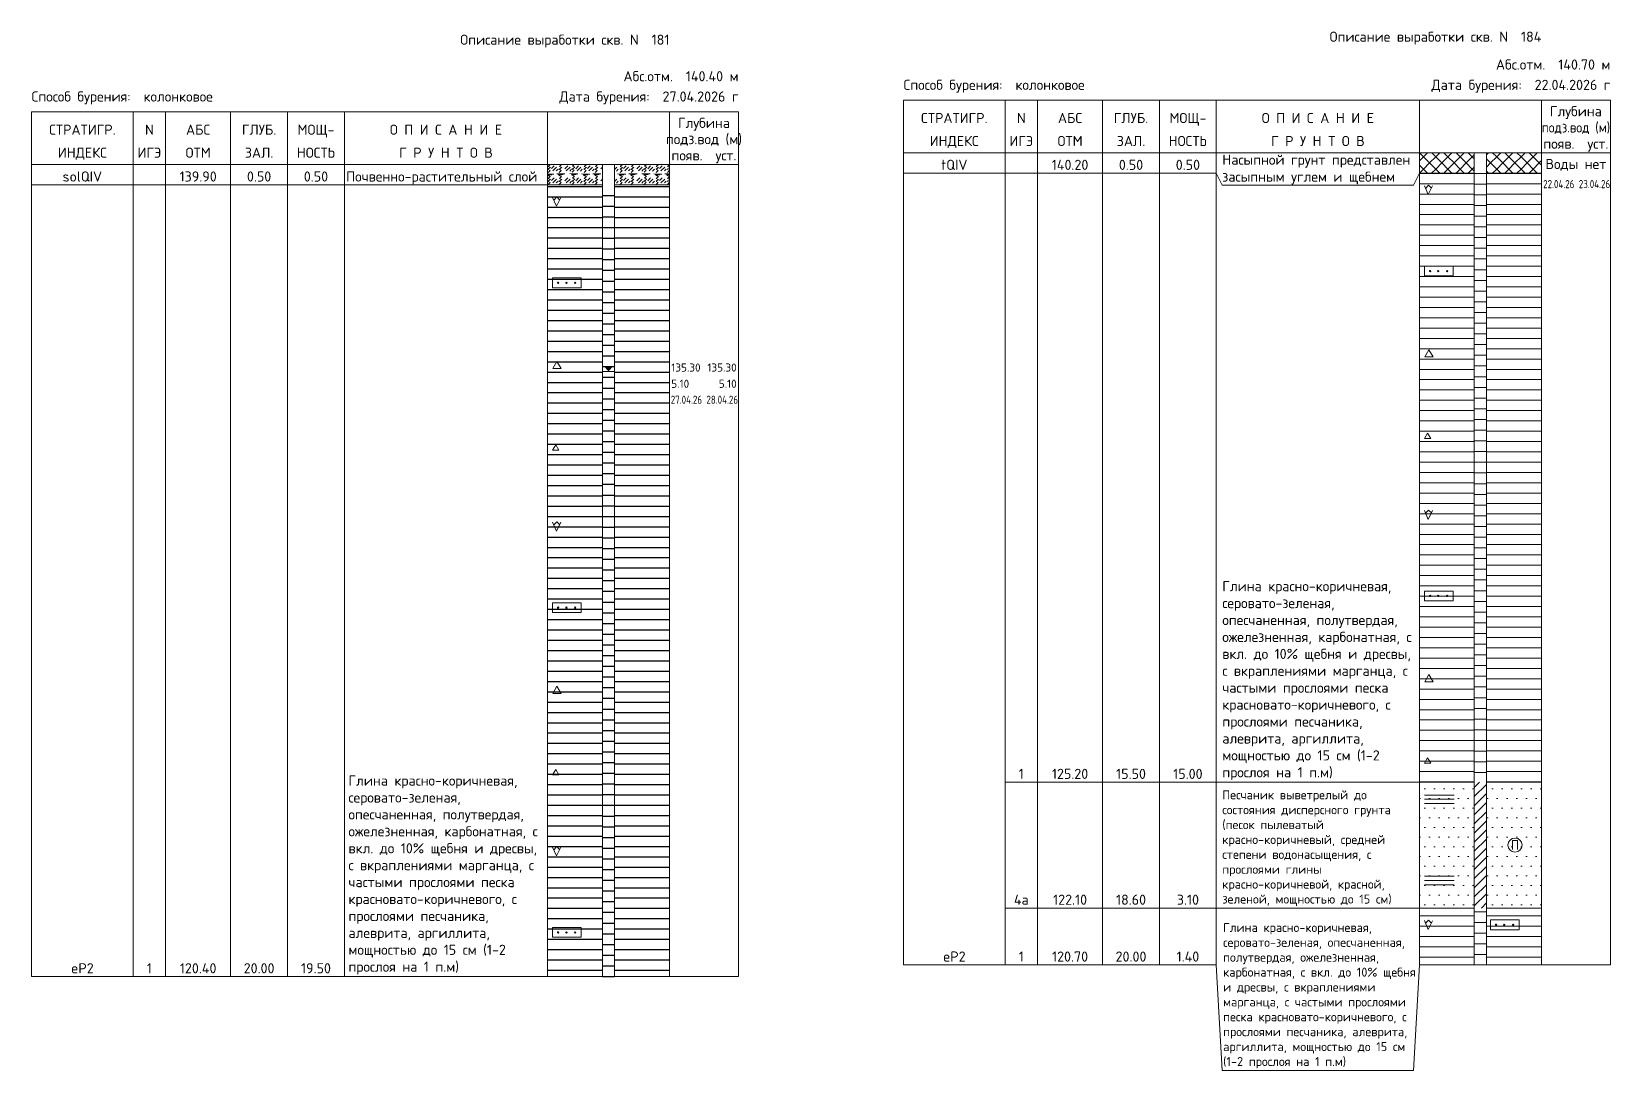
# Model space of a CAD drawing. Header units: metres. Extents: x 416248 to 529006, y -196572 to -135632.
# Drawn here: x 490145 to 529006, y -161219 to -135632 of the extents above; entities that cross this region are included whole.
import ezdxf
from ezdxf.enums import TextEntityAlignment as Align

# ---------------------------------------------------------------- set-up
doc = ezdxf.new("R2010")
doc.units = ezdxf.units.M
doc.layers.get('0').update_dxf_attribs({"lineweight": 0})
for name, color, linetype in [('Fill', 7, 'Continuous'), ('Skv', 7, 'Continuous'), ('Table', 7, 'Continuous'), ('Water', 7, 'Continuous')]:
    doc.layers.add(name, color=color, linetype=linetype)
doc.layers.add('текст', color=7, linetype='Continuous', lineweight=18)
doc.layers.add('штриховка', color=7, linetype='Continuous', lineweight=9)
doc.styles.add('ISOCPEUR', font='isocpeur.ttf')
pattern_1 = [(225, (-4940694.04, -238619.2), (3e-14, -300), [212.13, -212.134069]), (315, (-4940844.04, -238469.2), (300, 3e-14), [212.13, -212.134069]), (45, (-4940994.04, -238619.2), (3e-14, 300), [212.13, -212.134069]), (135, (-4940844.04, -238769.2), (-300, 3e-14), [212.13, -212.134069])]
pattern_2 = [(0, (87834.07, -244535.84), (6e-14, 254), [])]
pattern_3 = [(0, (87834.07, -244535.84), (119.0625, 238.125), [0, -238.125])]
pattern_4 = [(0, (87834.07, -244535.84), (6e-14, 263.525), [])]

msp = doc.modelspace()

# ---------------------------------------------------------------- texts
at = {"layer": 'Water', "color": 7, "lineweight": 25, "style": 'ISOCPEUR'}
for s, p in [('135.30', (505889.04, -144007.06)), ('5.10', (505889.04, -144407.06))]:
    msp.add_text(s, height=200, dxfattribs=at).set_placement(p)
for s, p in [('135.30', (507500.93, -144007.06)), ('5.10', (507500.93, -144407.06))]:
    msp.add_text(s, height=200, dxfattribs=at).set_placement(p, align=Align.RIGHT)
at = {"layer": 'Water', "color": 7, "lineweight": 25, "style": 'ISOCPEUR', "width": 0.8}
for s, p in [('27.04.26', (505877.02, -144800.16)), ('28.04.26', (506754.56, -144799.9))]:
    msp.add_text(s, height=200, dxfattribs=at).set_placement(p)
at = {"layer": 'текст', "style": 'ISOCPEUR'}
for s, p in [('Описание выработки скв. N  181', (505844.98, -135957.48)), ('Абс.отм.  140.40 м', (507544.98, -136857.06)), ('Дата бурения:  27.04.2026 г', (507544.98, -137357.06))]:
    msp.add_text(s, height=250, dxfattribs=at).set_placement(p, align=Align.RIGHT)
at = {"layer": 'текст', "lineweight": 25, "style": 'ISOCPEUR'}
for s, p in [('Описание выработки скв. N  184', (527305.96, -135883.77)), ('Абс.отм.  140.70 м', (529005.96, -136569.2)), ('Дата бурения:  22.04.2026 г', (529005.96, -137069.2))]:
    msp.add_text(s, height=250, dxfattribs=at).set_placement(p, align=Align.RIGHT)
at = {"layer": 'текст', "style": 'ISOCPEUR'}
for s, p in [('Способ бурения:  колонковое', (490144.98, -137357.06)), ('Почвенно-растительный слой', (497889.04, -139327.06))]:
    msp.add_text(s, height=250, dxfattribs=at).set_placement(p)
at = {"layer": 'текст', "lineweight": 25, "style": 'ISOCPEUR'}
msp.add_text('Способ бурения:  колонковое', height=250, dxfattribs=at).set_placement((511605.96, -137069.2))
for s, p in [('Глубина', (528155.96, -137719.2)), ('СТРАТИГР.', (512855.96, -137885.87)), ('N', (514505.96, -137885.87)), ('АБС', (515705.96, -137885.87)), ('ГЛУБ.', (517205.96, -137885.87)), ('МОЩ-', (518605.96, -137885.87)), ('О П И С А Н И Е', (521805.96, -137885.87)), ('ИНДЕКС', (512855.96, -138452.54)), ('ИГЭ', (514505.96, -138452.54)), ('ОТМ', (515705.96, -138452.54)), ('ЗАЛ.', (517205.96, -138452.54)), ('НОСТЬ', (518605.96, -138452.54)), ('Г Р У Н Т О В', (521805.96, -138452.54)), ('появ.  уст.', (528155.96, -138519.2)), ('tQIV', (512855.96, -139039.2)), ('140.20', (515705.96, -139039.2)), ('0.50', (517205.96, -139039.2)), ('0.50', (518605.96, -139039.2)), ('Воды нет', (528155.96, -139019.2)), ('1', (514505.96, -154039.2)), ('125.20', (515705.96, -154039.2)), ('15.50', (517205.96, -154039.2)), ('15.00', (518605.96, -154039.2)), ('4а', (514505.96, -157139.21)), ('122.10', (515705.96, -157139.21)), ('18.60', (517205.96, -157139.21)), ('3.10', (518605.96, -157139.21)), ('eP2', (512855.96, -158539.2)), ('1', (514505.96, -158539.2)), ('120.70', (515705.96, -158539.2)), ('20.00', (517205.96, -158539.2)), ('1.40', (518605.96, -158539.2))]:
    msp.add_text(s, height=250, dxfattribs=at).set_placement(p, align=Align.CENTER)
at = {"layer": 'текст', "style": 'ISOCPEUR'}
for s, p in [('СТРАТИГР.', (491394.98, -138173.73)), ('N', (493044.98, -138173.73)), ('АБС', (494244.98, -138173.73)), ('ГЛУБ.', (495744.98, -138173.73)), ('МОЩ-', (497144.98, -138173.73)), ('О П И С А Н И Е', (500344.98, -138173.73)), ('Глубина', (506694.98, -138007.06)), ('подз.вод (м)', (506694.98, -138407.06)), ('ИНДЕКС', (491394.98, -138740.39)), ('ИГЭ', (493044.98, -138740.39)), ('ОТМ', (494244.98, -138740.39)), ('ЗАЛ.', (495744.98, -138740.39)), ('НОСТЬ', (497144.98, -138740.39)), ('Г Р У Н Т О В', (500344.98, -138740.39)), ('появ.  уст.', (506694.98, -138807.06)), ('solQIV', (491394.98, -139327.06)), ('139.90', (494244.98, -139327.06)), ('0.50', (495744.98, -139327.06)), ('0.50', (497144.98, -139327.06)), ('eP2', (491394.98, -158827.06)), ('1', (493044.98, -158827.06)), ('120.40', (494244.98, -158827.06)), ('20.00', (495744.98, -158827.06)), ('19.50', (497144.98, -158827.06))]:
    msp.add_text(s, height=250, dxfattribs=at).set_placement(p, align=Align.CENTER)
at = {"layer": 'текст', "lineweight": 25, "style": 'ISOCPEUR', "width": 0.9}
msp.add_text('подз.вод (м)', height=250, dxfattribs=at).set_placement((528155.96, -138119.2), align=Align.CENTER)
at = {"layer": 'текст', "lineweight": 25, "style": 'ISOCPEUR', "width": 0.8}
for s, p in [('22.04.26', (527350.92, -139489.69)), ('23.04.26', (528228.46, -139489.43))]:
    msp.add_text(s, height=200, dxfattribs=at).set_placement(p)
at = {"layer": 'текст', "attachment_point": 7, "style": 'ISOCPEUR'}
for s, insert, char_height, width in [('Насыпной грунт представлен засыпным углем и щебнем', (519452.8, -139399.2), 250, 4830), ('Глина красно-коричневая, серовато-зеленая, опесчаненная, полутвердая, ожелезненная, карбонатная, с вкл. до 10% щебня и дресвы, с вкраплениями марганца, с частыми прослоями песка красновато-коричневого, с прослоями песчаника, алеврита, аргиллита, мощностью до 15 см (1-2 прослоя на 1 п.м)', (519452.8, -154069.2), 250, 4830), ('Глина красно-коричневая, серовато-зеленая, опесчаненная, полутвердая, ожелезненная, карбонатная, с вкл. до 10% щебня и дресвы, с вкраплениями марганца, с частыми прослоями песка красновато-коричневого, с прослоями песчаника, алеврита, аргиллита, мощностью до 15 см (1-2 прослоя на 1 п.м)', (497944.98, -158857.06), 250, 4830), ('Песчаник выветрелый до состояния дисперсного грунта (песок пылеватый красно-коричневый, средней степени водонасыщения, с прослоями глины красно-коричневой, красной, зеленой, мощностью до 15 см)', (519452.8, -157169.21), 220, 4830), ('Глина красно-коричневая, серовато-зеленая, опесчаненная, полутвердая, ожелезненная, карбонатная, с вкл. до 10% щебня и дресвы, с вкраплениями марганца, с частыми прослоями песка красновато-коричневого, с прослоями песчаника, алеврита, аргиллита, мощностью до 15 см (1-2 прослоя на 1 п.м)', (519472.8, -161169.21), 220, 4751.1305)]:
    msp.add_mtext(s, dxfattribs=dict(at, insert=insert, char_height=char_height, width=width))

# ---------------------------------------------------------------- blocks, each defined once
blk = doc.blocks.new('IZ18')
at = {"color": 7, "linetype": 'Continuous', "lineweight": 0, "flags": 128}
for points in [[(-0.004, 0.224), (0.093, 0.004), (0.199, 0.221)], [(0.027, 0.157), (0.1, 0.234), (0.17, 0.164)]]:
    blk.add_lwpolyline(points, dxfattribs=at)
blk = doc.blocks.new('VK12')
at = {"color": 7, "linetype": 'Continuous', "lineweight": 0, "flags": 128}
blk.add_lwpolyline([(0.007, 0.007), (0.107, 0.182), (0.208, 0.007)], close=True, dxfattribs=at)
blk = doc.blocks.new('VK13')
at = {"color": 7, "linetype": 'Continuous', "lineweight": 0}
for p, q in [((0, 0), (0.075, 0.133)), ((0, 0), (0.152, 0)), ((0.075, 0.133), (0.152, 0))]:
    blk.add_line(p, q, dxfattribs=at)
blk = doc.blocks.new('PR09')
at = {"color": 19, "linetype": 'Continuous', "lineweight": 0, "flags": 128}
blk.add_lwpolyline([(-0.002, 0.24), (0.705, 0.24), (0.705, 0), (-0.002, 0)], close=True, dxfattribs=at)
at = {"color": 7, "linetype": 'Continuous', "lineweight": 0}
for centre in [(0.135, 0.121), (0.338, 0.119), (0.555, 0.119)]:
    blk.add_circle(centre, 0.0165, dxfattribs=at)

# ---------------------------------------------------------------- hatches: boundary and pattern name
h = msp.add_hatch()
h.set_pattern_fill('GR34', color=256, scale=1000, pattern_type=2)
h.set_pattern_definition([(331.2668418, (-608288.725, -104694.409), (9757, -5328), [58.181, -14103.584]), (331.2668418, (-608855.725, -104690.409), (9757, -5328), [58.181, -14103.584]), (331.672287, (-608564.725, -104697.409), (4435, -2368), [59.06, -13040.6582]), (337.6711159, (-608281.725, -104627.409), (7983, -3256), [60.539, -12405.16022]), (337.6711159, (-608557.725, -104629.409), (7983, -3256), [60.539, -12405.16022]), (337.6711159, (-608848.725, -104622.409), (7983, -3256), [60.539, -12405.16022]), (46.3644634, (-608358.725, -104734.41), (5322, 5624), [60.828, -8936.82864]), (46.8798213, (-608648.725, -104739.41), (3548, 3848), [61.555, -6426.81313]), (46.8798213, (-608914.725, -104739.41), (3548, 3848), [61.55, -6426.81813]), (214.9056185, (-608225.725, -104650.409), (-8870.00000007, -6215.99999998), [76.84, -11820.55102]), (215.568218, (-608501.725, -104652.41), (-5322, -3848), [77.421, -7555.74879]), (215.568218, (-608792.725, -104645.41), (-5322.0000002, -3847.9999996), [77.421, -7555.74879]), (223.2423069, (-608505.725, -104580.409), (-5322, -5032), [71.449, -13322.5058]), (223.8133756, (-608797.725, -104573.41), (-887, -888), [70.72, -9763.00157]), (223.8133756, (-608230.725, -104578.41), (-887, -888), [70.725, -9762.99657]), (227.322785, (-608804.725, -104718.41), (-2660.9999997, -2960.0000002), [72.18, -5161.88228]), (227.322785, (-608512.725, -104725.41), (-2661, -2960), [72.18, -5161.88228]), (227.7584425, (-608237.725, -104722.409), (-2660.99999998, -2960), [72.918, -13121.4264]), (337.5971266, (-608298.725, -104550.409), (11531.00000004, -4736), [73.539, -16236.42412]), (337.5971266, (-608573.725, -104552.409), (11531.00000004, -4736), [73.539, -16236.42412]), (337.5971266, (-608865.725, -104545.409), (11531.00000004, -4736), [73.54, -16236.42312]), (45.9714523, (-609033.725, -104683.409), (7983, 8288), [97.591, -12664.69234]), (45.9714523, (-608767.725, -104683.409), (7983, 8288), [97.591, -12664.69234]), (46.201391, (-608477.725, -104678.409), (6209, 6512), [96.897, -10155.57665]), (190.2460971, (-608760.725, -104526.409), (-9757, -1775.99999997), [106.71, -21526.27518]), (190.2460971, (-608468.725, -104533.409), (-9757, -1775.99999997), [106.71, -21526.27518]), (190.2460971, (-608193.725, -104531.409), (-9757, -1775.99999997), [106.71, -21526.27518]), (359.0111262, (-608309.725, -104529.4087), (34593.00000002, -592), [116, -51337.66323]), (359.0111262, (-608876.725, -104524.4087), (34593.00000002, -592), [116, -51337.66323]), (359.0195765, (-608585.725, -104531.409), (17740.000000044, -296), [117.02, -34481.04516]), (44.0612395, (-608445.725, -104732.409), (887, 888), [130.83, -12212.66853]), (44.1508606, (-608734.725, -104736.409), (887, 888), [130.12, -13468.32965]), (44.1508606, (-609000.725, -104736.409), (887, 888), [130.12, -13468.32965]), (184.9045887, (-608713.725, -104510.409), (-27497, -2367.999999984), [163.6, -30995.4905]), (184.9045887, (-608146.725, -104515.409), (-27497, -2367.999999984), [163.6, -30995.4905]), (184.9045887, (-608421.725, -104517.409), (-27497, -2367.999999984), [164.6, -30994.4905]), (359.1439387, (-608347.725, -104512.4087), (39914.99999999, -592), [201.02, -59234.61397]), (359.4292689, (-608914.725, -104508.4087), (30158.000000008, -296), [201, -59230.94852]), (359.4292689, (-608622.725, -104515.4087), (30158.000000008, -296), [201.01, -59230.93852])])
h.paths.add_polyline_path([(504194.98, -139407.06), (504194.98, -138907.06), (502844.98, -138907.06), (502844.98, -139407.06)])
h.paths.add_polyline_path([(505844.98, -139407.06), (505844.98, -138907.06), (504494.98, -138907.06), (504494.98, -139407.06)])
at = {"layer": 'Fill'}
h = msp.add_hatch(dxfattribs=at)
h.set_pattern_fill('GR24', color=256, scale=1000, style=0, pattern_type=2)
h.set_pattern_definition(pattern_1)
h.paths.add_polyline_path([(524305.96, -138619.2), (525655.96, -138619.2), (525655.96, -139119.2), (524305.96, -139119.2)])
h = msp.add_hatch(dxfattribs=at)
h.set_pattern_fill('GR24', color=256, scale=1000, style=0, pattern_type=2)
h.set_pattern_definition(pattern_1)
h.paths.add_polyline_path([(525955.96, -138619.2), (527305.96, -138619.2), (527305.96, -139119.2), (525955.96, -139119.2)])
h = msp.add_hatch(dxfattribs=at)
h.set_pattern_fill('ANSI31', color=256, scale=80, angle=315, style=0)
h.paths.add_polyline_path([(502844.98, -139407.06), (504194.98, -139407.06), (504194.98, -158907.06), (502844.98, -158907.06)])
h = msp.add_hatch(dxfattribs=at)
h.set_pattern_fill('ANSI31', color=256, scale=83, angle=315, style=0)
h.paths.add_polyline_path([(504194.98, -139407.06), (504494.98, -139407.06), (504494.98, -158907.06), (504194.98, -158907.06)])
h = msp.add_hatch(dxfattribs=at)
h.set_pattern_fill('ANSI31', color=256, scale=80, angle=315, style=0)
h.paths.add_polyline_path([(504494.98, -139407.06), (505844.98, -139407.06), (505844.98, -158907.06), (504494.98, -158907.06)])
at = {"layer": 'Water'}
msp.add_hatch(color=256, dxfattribs=at).paths.add_polyline_path([(504344.98, -144007.06), (504234.98, -143877.06), (504454.98, -143877.06)])
at = {"layer": 'штриховка'}
h = msp.add_hatch(dxfattribs=at)
h.set_pattern_fill('ANSI31', color=256, scale=80, angle=315, style=0)
h.set_pattern_definition(pattern_2)
h.paths.add_polyline_path([(524305.96, -139119.2), (525655.96, -139119.2), (525655.96, -154119.2), (524305.96, -154119.2)])
h = msp.add_hatch(dxfattribs=at)
h.set_pattern_fill('ANSI31', color=256, scale=83, angle=315, style=0)
h.set_pattern_definition(pattern_4)
h.paths.add_polyline_path([(525655.96, -139119.2), (525955.96, -139119.2), (525955.96, -154119.2), (525655.96, -154119.2)])
h = msp.add_hatch(dxfattribs=at)
h.set_pattern_fill('ANSI31', color=256, scale=80, angle=315, style=0)
h.set_pattern_definition(pattern_2)
h.paths.add_polyline_path([(525955.96, -139119.2), (527305.96, -139119.2), (527305.96, -154119.2), (525955.96, -154119.2)])
h = msp.add_hatch(dxfattribs=at)
h.set_pattern_fill('DOTS', color=256, scale=150, style=0)
h.set_pattern_definition(pattern_3)
h.paths.add_polyline_path([(524305.96, -154119.2), (525655.96, -154119.2), (525655.96, -157219.21), (524305.96, -157219.21)])
h = msp.add_hatch(dxfattribs=at)
h.set_pattern_fill('ANSI31', color=256, scale=50, style=0)
h.set_pattern_definition([(45, (87834.07, -244535.84), (-112.2532, 112.2532), [])])
h.paths.add_polyline_path([(525655.96, -154119.2), (525955.96, -154119.2), (525955.96, -157219.21), (525655.96, -157219.21)])
h = msp.add_hatch(dxfattribs=at)
h.set_pattern_fill('DOTS', color=256, scale=150, style=0)
h.set_pattern_definition(pattern_3)
h.paths.add_polyline_path([(525955.96, -154119.2), (527305.96, -154119.2), (527305.96, -157219.21), (525955.96, -157219.21)])
h = msp.add_hatch(dxfattribs=at)
h.set_pattern_fill('ANSI31', color=256, scale=80, angle=315, style=0)
h.set_pattern_definition(pattern_2)
h.paths.add_polyline_path([(524305.96, -157219.21), (525655.96, -157219.21), (525655.96, -158619.2), (524305.96, -158619.2)])
h = msp.add_hatch(dxfattribs=at)
h.set_pattern_fill('ANSI31', color=256, scale=83, angle=315, style=0)
h.set_pattern_definition(pattern_4)
h.paths.add_polyline_path([(525655.96, -157219.21), (525955.96, -157219.21), (525955.96, -158619.2), (525655.96, -158619.2)])
h = msp.add_hatch(dxfattribs=at)
h.set_pattern_fill('ANSI31', color=256, scale=80, angle=315, style=0)
h.set_pattern_definition(pattern_2)
h.paths.add_polyline_path([(525955.96, -157219.21), (527305.96, -157219.21), (527305.96, -158619.2), (525955.96, -158619.2)])

# ---------------------------------------------------------------- linework, layer by layer
at = {"color": 7, "linetype": 'Continuous', "lineweight": 0}
for p, q in [((511605.96, -137319.2), (529005.96, -137319.2)), ((511605.96, -138619.2), (511605.96, -137319.2)), ((514105.96, -138619.2), (514105.96, -137319.2)), ((514905.96, -138619.2), (514905.96, -137319.2)), ((516505.96, -138619.2), (516505.96, -137319.2)), ((517905.96, -138619.2), (517905.96, -137319.2)), ((519305.96, -138619.2), (519305.96, -137319.2)), ((524305.96, -138619.2), (524305.96, -137319.2)), ((527305.96, -138619.2), (527305.96, -137319.2)), ((529005.96, -138619.2), (529005.96, -137319.2)), ((490144.98, -137607.06), (507544.98, -137607.06)), ((490144.98, -138907.06), (490144.98, -137607.06)), ((492644.98, -138907.06), (492644.98, -137607.06)), ((493444.98, -138907.06), (493444.98, -137607.06)), ((495044.98, -138907.06), (495044.98, -137607.06)), ((496444.98, -138907.06), (496444.98, -137607.06)), ((497844.98, -138907.06), (497844.98, -137607.06)), ((502844.98, -138907.06), (502844.98, -137607.06)), ((505844.98, -138907.06), (505844.98, -137607.06)), ((507544.98, -138907.06), (507544.98, -137607.06)), ((511605.96, -138619.2), (529005.96, -138619.2)), ((490144.98, -138907.06), (507544.98, -138907.06))]:
    msp.add_line(p, q, dxfattribs=at)
at = {"linetype": 'Continuous', "lineweight": 0}
for p, q in [((524425.96, -154435.54), (525160.96, -154435.54)), ((524425.96, -154540.54), (525160.96, -154540.54)), ((524425.96, -154645.54), (525160.96, -154645.54)), ((524425.96, -156435.54), (525160.96, -156435.54)), ((524425.96, -156540.54), (525160.96, -156540.54)), ((524425.96, -156645.54), (525160.96, -156645.54))]:
    msp.add_line(p, q, dxfattribs=at)
at = {"linetype": 'Continuous', "lineweight": 0, "flags": 128}
for points in [[(524428.96, -141412.54), (525135.96, -141412.54), (525135.96, -141652.54), (524428.96, -141652.54)], [(502967.98, -141700.39), (503674.98, -141700.39), (503674.98, -141940.39), (502967.98, -141940.39)], [(524428.96, -149412.54), (525135.96, -149412.54), (525135.96, -149652.54), (524428.96, -149652.54)], [(502967.98, -149700.39), (503674.98, -149700.39), (503674.98, -149940.39), (502967.98, -149940.39)], [(502967.98, -157700.39), (503674.98, -157700.39), (503674.98, -157940.39), (502967.98, -157940.39)]]:
    msp.add_lwpolyline(points, close=True, dxfattribs=at)
for points in [[(526594.96, -155779.2), (526594.96, -155559.48)], [(526594.96, -155559.48), (526717.03, -155559.48)], [(526717.03, -155559.48), (526717.03, -155779.2)]]:
    msp.add_lwpolyline(points, dxfattribs=at)
at = {"color": 7, "linetype": 'Continuous', "lineweight": 0}
for centre in [(503105.3, -141819.07), (503308.28, -141821.39), (503525.25, -141821.38), (524566.28, -141531.22), (524769.26, -141533.54), (524986.23, -141533.52), (524566.28, -149531.22), (524769.26, -149533.54), (524986.23, -149533.52), (503105.3, -149819.07), (503308.28, -149821.39), (503525.25, -149821.38), (503105.3, -157819.07), (503308.28, -157821.39), (503525.25, -157821.38)]:
    msp.add_circle(centre, 16.5, dxfattribs=at)
at = {"linetype": 'Continuous', "lineweight": 0}
msp.add_circle((526656.86, -155667.87), 173.29, dxfattribs=at)
at = {"layer": 'Skv', "color": 7, "linetype": 'Continuous', "lineweight": 0}
for p, q in [((524305.96, -138619.2), (525655.96, -138619.2)), ((527305.96, -138619.2), (525955.96, -138619.2)), ((502844.98, -138907.06), (504194.98, -138907.06)), ((505844.98, -138907.06), (504494.98, -138907.06)), ((524305.96, -139119.2), (525655.96, -139119.2)), ((525955.96, -139119.2), (527305.96, -139119.2)), ((502844.98, -139407.06), (504194.98, -139407.06)), ((504494.98, -139407.06), (505844.98, -139407.06)), ((524305.96, -154119.2), (525655.96, -154119.2)), ((525955.96, -154119.2), (527305.96, -154119.2)), ((524305.96, -157219.21), (525655.96, -157219.21)), ((525955.96, -157219.21), (527305.96, -157219.21)), ((502844.98, -158907.06), (504194.98, -158907.06)), ((504494.98, -158907.06), (505844.98, -158907.06)), ((524305.96, -158619.2), (525655.96, -158619.2)), ((525955.96, -158619.2), (527305.96, -158619.2))]:
    msp.add_line(p, q, dxfattribs=at)
for points in [[(525655.96, -138619.2), (525955.96, -138619.2), (525955.96, -158619.2), (525655.96, -158619.2), (525655.96, -138619.2), (525655.96, -138619.2)], [(504194.98, -138907.06), (504494.98, -138907.06), (504494.98, -158907.06), (504194.98, -158907.06), (504194.98, -138907.06), (504194.98, -138907.06)]]:
    msp.add_lwpolyline(points, close=True, dxfattribs=at)
at = {"layer": 'Table', "color": 7, "linetype": 'Continuous', "lineweight": 0}
for p, q in [((511605.96, -138619.2), (511605.96, -158619.2)), ((514105.96, -138619.2), (514105.96, -158619.2)), ((514905.96, -138619.2), (514905.96, -158619.2)), ((516505.96, -138619.2), (516505.96, -158619.2)), ((517905.96, -138619.2), (517905.96, -158619.2)), ((519305.96, -138619.2), (519305.96, -158619.2)), ((524305.96, -138619.2), (524305.96, -158619.2)), ((527305.96, -138619.2), (527305.96, -158619.2)), ((529005.96, -138619.2), (529005.96, -158619.2)), ((490144.98, -138907.06), (490144.98, -158907.06)), ((492644.98, -138907.06), (492644.98, -158907.06)), ((493444.98, -138907.06), (493444.98, -158907.06)), ((495044.98, -138907.06), (495044.98, -158907.06)), ((496444.98, -138907.06), (496444.98, -158907.06)), ((497844.98, -138907.06), (497844.98, -158907.06)), ((502844.98, -138907.06), (502844.98, -158907.06)), ((505844.98, -138907.06), (505844.98, -158907.06)), ((507544.98, -138907.06), (507544.98, -158907.06)), ((511605.96, -139119.2), (514105.96, -139119.2)), ((514105.96, -139119.2), (514905.96, -139119.2)), ((514905.96, -139119.2), (516505.96, -139119.2)), ((516505.96, -139119.2), (517905.96, -139119.2)), ((517905.96, -139119.2), (519305.96, -139119.2)), ((519305.96, -139119.2), (519452.8, -139419.2)), ((524159.12, -139419.2), (524305.96, -139119.2)), ((490144.98, -139407.06), (492644.98, -139407.06)), ((492644.98, -139407.06), (493444.98, -139407.06)), ((493444.98, -139407.06), (495044.98, -139407.06)), ((495044.98, -139407.06), (496444.98, -139407.06)), ((496444.98, -139407.06), (497844.98, -139407.06)), ((497844.98, -139407.06), (502844.98, -139407.06)), ((519452.8, -139419.2), (524159.12, -139419.2)), ((514105.96, -154119.2), (514905.96, -154119.2)), ((514905.96, -154119.2), (516505.96, -154119.2)), ((516505.96, -154119.2), (517905.96, -154119.2)), ((517905.96, -154119.2), (519305.96, -154119.2)), ((519305.96, -154119.2), (524305.96, -154119.2)), ((514105.96, -157219.21), (514905.96, -157219.21)), ((514905.96, -157219.21), (516505.96, -157219.21)), ((516505.96, -157219.21), (517905.96, -157219.21)), ((517905.96, -157219.21), (519305.96, -157219.21)), ((519305.96, -157219.21), (524305.96, -157219.21)), ((490144.98, -158907.06), (492644.98, -158907.06)), ((492644.98, -158907.06), (493444.98, -158907.06)), ((493444.98, -158907.06), (495044.98, -158907.06)), ((495044.98, -158907.06), (496444.98, -158907.06)), ((496444.98, -158907.06), (497844.98, -158907.06)), ((497844.98, -158907.06), (502844.98, -158907.06)), ((505844.98, -158907.06), (507544.98, -158907.06)), ((511605.96, -158619.2), (514105.96, -158619.2)), ((514105.96, -158619.2), (514905.96, -158619.2)), ((514905.96, -158619.2), (516505.96, -158619.2)), ((516505.96, -158619.2), (517905.96, -158619.2)), ((517905.96, -158619.2), (519305.96, -158619.2)), ((519305.96, -158619.2), (519452.8, -161219.21)), ((524159.12, -161219.21), (524305.96, -158619.2)), ((527305.96, -158619.2), (529005.96, -158619.2)), ((519452.8, -161219.21), (524159.12, -161219.21))]:
    msp.add_line(p, q, dxfattribs=at)
at = {"layer": 'Water', "linetype": 'Continuous', "lineweight": 0}
msp.add_line((504194.98, -144007.06), (504494.98, -144007.06), dxfattribs=at)

# ---------------------------------------------------------------- block references
at = {"layer": 'Skv', "xscale": 1000, "yscale": 1000, "zscale": 1000}
for name, p in [('IZ18', (524430.96, -139652.54)), ('IZ18', (502969.98, -139940.39)), ('VK12', (502969.98, -143940.39)), ('VK12', (524430.96, -143652.54)), ('VK13', (524430.96, -145652.54)), ('VK13', (502969.98, -145940.39)), ('IZ18', (524430.96, -147652.54)), ('IZ18', (502969.98, -147940.39)), ('VK12', (524430.96, -151652.54)), ('VK12', (502969.98, -151940.39)), ('VK13', (502969.98, -153940.39)), ('VK13', (524430.96, -153652.54)), ('IZ18', (502969.98, -155940.39)), ('IZ18', (524430.96, -157752.54)), ('PR09', (526055.96, -157752.54))]:
    msp.add_blockref(name, p, dxfattribs=at)

msp.set_redraw_order([(e.dxf.handle, doc.entitydb.next_handle()) for e in msp.query("TEXT MTEXT ATTDEF DIMENSION ARC_DIMENSION")])  # texts and dimensions are drawn at this point

doc.saveas('drawing.dxf')
